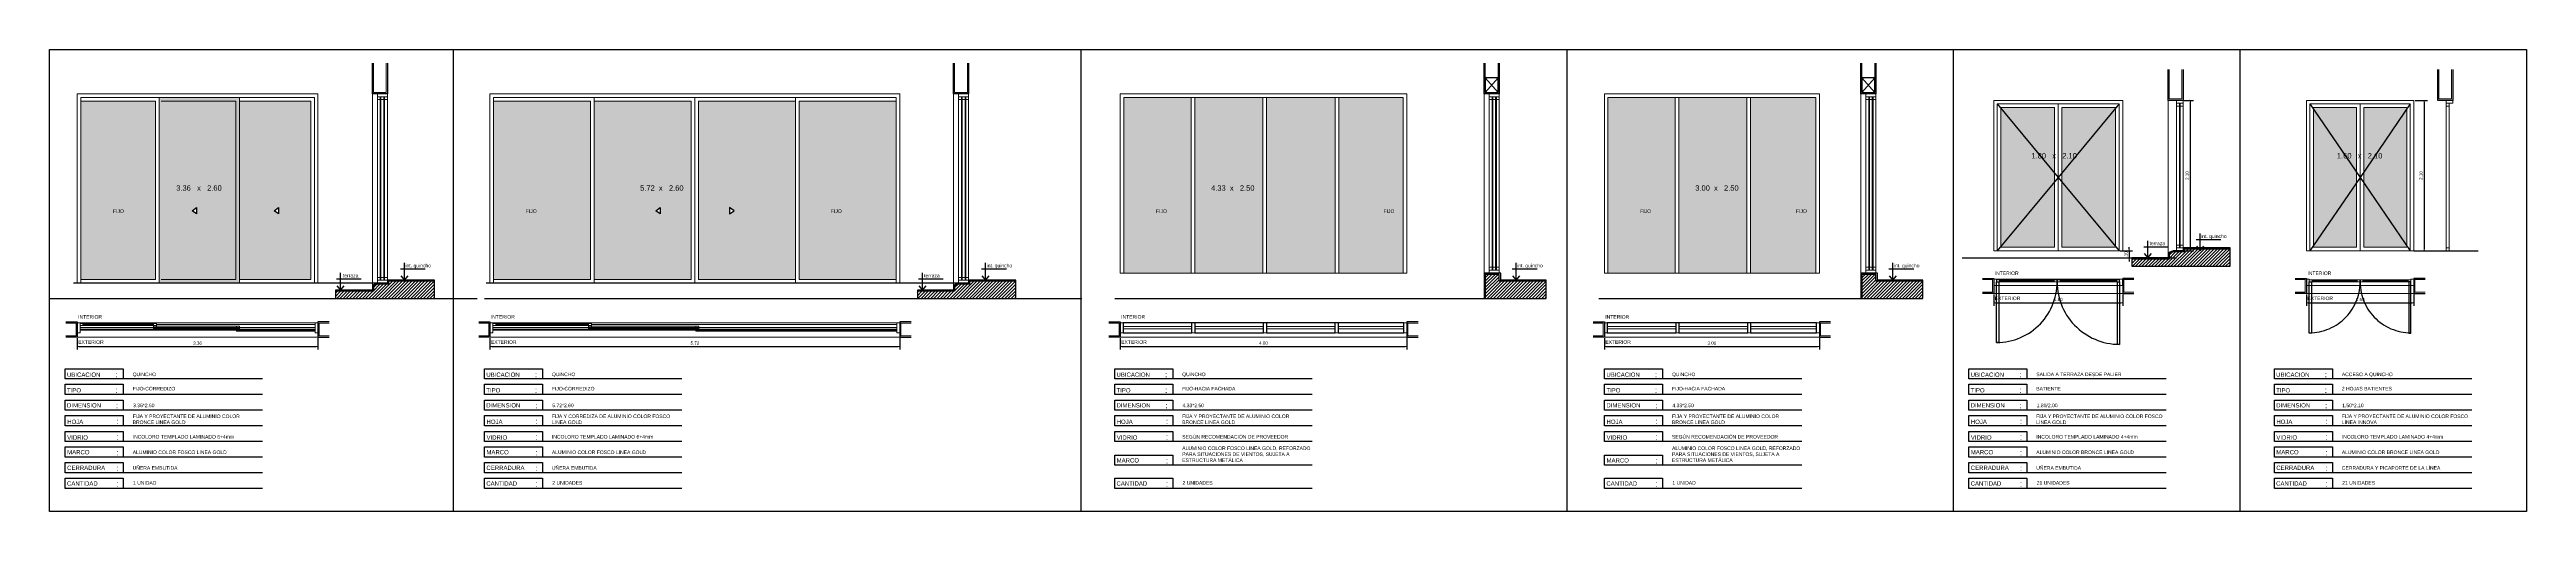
# Model space of a CAD drawing. Extents: x 465 to 637, y -105 to -61.
# Drawn here: x 464.6 to 499.17, y -89.05 to -82.6 of the extents above; entities that cross this region are included whole.
import ezdxf
from ezdxf.enums import TextEntityAlignment as Align

# ---------------------------------------------------------------- set-up
doc = ezdxf.new("R2010")
doc.units = 0
doc.linetypes.add('HIDDEN', pattern=[9.525, 6.35, -3.175])
for name, color, linetype in [('0.1', 1, 'Continuous'), ('A-Proyección', 1, 'HIDDEN'), ('A-Revoque', 1, 'Continuous'), ('A-Texto', 3, 'Continuous'), ('Expresión Vidrio', 252, 'Continuous'), ('Texto Detalles Aberturas', 3, 'Continuous')]:
    doc.layers.add(name, color=color, linetype=linetype)
for name, color, linetype, lineweight in [('A-Aberturas', 2, 'Continuous', 18), ('A-Cotas', 1, 'Continuous', 5), ('A-Muros', 4, 'Continuous', 18)]:
    doc.layers.add(name, color=color, linetype=linetype, lineweight=lineweight)
doc.styles.add('ARIAL', font='arial.ttf')
doc.styles.add('ROMANS', font='arial.ttf')
doc.dimstyles.new('ST-COTA-25', dxfattribs={"dimscale": 0.25, "dimtxt": 0.18, "dimasz": 0.1, "dimexe": 0.18, "dimexo": 0.0625, "dimgap": 0.09, "dimtad": 1, "dimzin": 4, "dimdsep": 46, "dimtxsty": 'ARIAL', "dimblk1": 'COTA_N', "dimblk2": 'COTA_N', "dimsah": 1, "dimcen": 0.09, "dimclrd": 8, "dimclre": 8, "dimclrt": 140, "dimadec": 0, "dimazin": 0, "dimtfac": 1, "dimtix": 1, "dimtmove": 0, "dimatfit": 3, "dimldrblk": 'COTA_N', "dimfxl": 0.18, "dimtolj": 1, "dimtzin": 0, "dimarcsym": 0})

# ---------------------------------------------------------------- blocks, each defined once
blk = doc.blocks.new('A$C00c6edfa')
for points in [[(-0.056, 0), (0.29, 0)], [(0, -0.158), (0, 0.083)], [(-0.051, -0.095), (0, -0.158), (0.051, -0.095)]]:
    blk.add_lwpolyline(points)
blk = doc.blocks.new('COTA_N')
for p, q in [((-1, 0), (0, 0)), ((0, 0.5), (0, -0.5))]:
    blk.add_line(p, q)
at = {"color": 3, "const_width": 0.065}
blk.add_lwpolyline([(0.1, 0.1), (0.3, 0.3), (0, 0), (-0.1, -0.1), (-0.3, -0.3)], dxfattribs=at)
blk = doc.blocks.new('*D120')
at = {"layer": 'A-Cotas', "color": 8, "lineweight": -2, "transparency": 16777216}
for p, q in [((464.988, -86.631), (464.988, -86.791)), ((465.013, -86.746), (468.323, -86.746)), ((468.348, -86.631), (468.348, -86.791))]:
    blk.add_line(p, q, dxfattribs=at)
at = {"layer": 'Defpoints', "color": 0, "transparency": 16777216}
for p in [(464.988, -86.615), (468.348, -86.615), (468.348, -86.746)]:
    blk.add_point(p, dxfattribs=at)
at = {"layer": 'A-Cotas', "color": 8, "lineweight": -2, "transparency": 16777216, "xscale": 0.025, "yscale": 0.025, "zscale": 0.025, "rotation": 180}
blk.add_blockref('COTA_N', (464.988, -86.746), dxfattribs=at)
at = {"layer": 'A-Cotas', "color": 8, "lineweight": -2, "transparency": 16777216, "xscale": 0.025, "yscale": 0.025, "zscale": 0.025}
blk.add_blockref('COTA_N', (468.348, -86.746), dxfattribs=at)
at = {"layer": 'A-Cotas', "transparency": 16777216, "insert": (466.668, -86.7), "char_height": 0.045, "attachment_point": 5, "style": 'ARIAL'}
blk.add_mtext('\\A1;3.36', dxfattribs=at)
blk = doc.blocks.new('*D121')
at = {"layer": 'A-Cotas', "color": 8, "lineweight": -2, "transparency": 16777216}
for p, q in [((470.748, -86.631), (470.748, -86.791)), ((470.773, -86.746), (476.443, -86.746)), ((476.468, -86.631), (476.468, -86.791))]:
    blk.add_line(p, q, dxfattribs=at)
at = {"layer": 'Defpoints', "color": 0, "transparency": 16777216}
for p in [(470.748, -86.615), (476.468, -86.615), (476.468, -86.746)]:
    blk.add_point(p, dxfattribs=at)
at = {"layer": 'A-Cotas', "color": 8, "lineweight": -2, "transparency": 16777216, "xscale": 0.025, "yscale": 0.025, "zscale": 0.025, "rotation": 180}
blk.add_blockref('COTA_N', (470.748, -86.746), dxfattribs=at)
at = {"layer": 'A-Cotas', "color": 8, "lineweight": -2, "transparency": 16777216, "xscale": 0.025, "yscale": 0.025, "zscale": 0.025}
blk.add_blockref('COTA_N', (476.468, -86.746), dxfattribs=at)
at = {"layer": 'A-Cotas', "transparency": 16777216, "insert": (473.608, -86.7), "char_height": 0.045, "attachment_point": 5, "style": 'ARIAL'}
blk.add_mtext('\\A1;5.72', dxfattribs=at)
blk = doc.blocks.new('*D122')
at = {"layer": 'A-Cotas', "color": 8, "lineweight": -2, "transparency": 16777216}
for p, q in [((479.542, -86.631), (479.542, -86.791)), ((479.567, -86.746), (483.517, -86.746)), ((483.542, -86.631), (483.542, -86.791))]:
    blk.add_line(p, q, dxfattribs=at)
at = {"layer": 'Defpoints', "color": 0, "transparency": 16777216}
for p in [(479.542, -86.615), (483.542, -86.615), (483.542, -86.746)]:
    blk.add_point(p, dxfattribs=at)
at = {"layer": 'A-Cotas', "color": 8, "lineweight": -2, "transparency": 16777216, "xscale": 0.025, "yscale": 0.025, "zscale": 0.025, "rotation": 180}
blk.add_blockref('COTA_N', (479.542, -86.746), dxfattribs=at)
at = {"layer": 'A-Cotas', "color": 8, "lineweight": -2, "transparency": 16777216, "xscale": 0.025, "yscale": 0.025, "zscale": 0.025}
blk.add_blockref('COTA_N', (483.542, -86.746), dxfattribs=at)
at = {"layer": 'A-Cotas', "transparency": 16777216, "insert": (481.542, -86.7), "char_height": 0.045, "attachment_point": 5, "style": 'ARIAL'}
blk.add_mtext('\\A1;4.00', dxfattribs=at)
blk = doc.blocks.new('*D123')
at = {"layer": 'A-Cotas', "color": 8, "lineweight": -2, "transparency": 16777216}
for p, q in [((486.299, -86.631), (486.299, -86.791)), ((486.324, -86.746), (489.274, -86.746)), ((489.299, -86.631), (489.299, -86.791))]:
    blk.add_line(p, q, dxfattribs=at)
at = {"layer": 'Defpoints', "color": 0, "transparency": 16777216}
for p in [(486.299, -86.615), (489.299, -86.615), (489.299, -86.746)]:
    blk.add_point(p, dxfattribs=at)
at = {"layer": 'A-Cotas', "color": 8, "lineweight": -2, "transparency": 16777216, "xscale": 0.025, "yscale": 0.025, "zscale": 0.025, "rotation": 180}
blk.add_blockref('COTA_N', (486.299, -86.746), dxfattribs=at)
at = {"layer": 'A-Cotas', "color": 8, "lineweight": -2, "transparency": 16777216, "xscale": 0.025, "yscale": 0.025, "zscale": 0.025}
blk.add_blockref('COTA_N', (489.299, -86.746), dxfattribs=at)
at = {"layer": 'A-Cotas', "transparency": 16777216, "insert": (487.799, -86.7), "char_height": 0.045, "attachment_point": 5, "style": 'ARIAL'}
blk.add_mtext('\\A1;3.00', dxfattribs=at)
blk = doc.blocks.new('*D126')
at = {"layer": 'A-Cotas', "color": 8, "lineweight": -2, "transparency": 16777216}
for p, q in [((493.622, -85.387), (493.622, -85.362)), ((493.498, -85.412), (493.667, -85.412)), ((493.498, -85.512), (493.667, -85.512)), ((493.622, -85.412), (493.622, -85.512)), ((493.622, -85.537), (493.622, -85.562))]:
    blk.add_line(p, q, dxfattribs=at)
at = {"layer": 'Defpoints', "color": 0, "transparency": 16777216}
for p in [(493.482, -85.412), (493.482, -85.512), (493.622, -85.512)]:
    blk.add_point(p, dxfattribs=at)
at = {"layer": 'A-Cotas', "color": 8, "lineweight": -2, "transparency": 16777216, "xscale": 0.025, "yscale": 0.025, "zscale": 0.025}
for p, rotation in [((493.622, -85.412), 270), ((493.622, -85.512), 90)]:
    blk.add_blockref('COTA_N', p, dxfattribs=dict(at, rotation=rotation))
at = {"layer": 'A-Cotas', "transparency": 16777216, "insert": (493.577, -85.462), "char_height": 0.045, "attachment_point": 5, "rotation": 90, "style": 'ARIAL'}
blk.add_mtext('\\A1;.10', dxfattribs=at)
blk = doc.blocks.new('*D124')
at = {"layer": 'A-Cotas', "color": 8, "lineweight": -2, "transparency": 16777216}
for p, q in [((494.389, -83.312), (494.521, -83.312)), ((494.476, -85.387), (494.476, -83.337)), ((494.389, -85.412), (494.521, -85.412))]:
    blk.add_line(p, q, dxfattribs=at)
at = {"layer": 'Defpoints', "color": 0, "transparency": 16777216}
for p in [(494.374, -83.312), (494.476, -83.312), (494.374, -85.412)]:
    blk.add_point(p, dxfattribs=at)
at = {"layer": 'A-Cotas', "color": 8, "lineweight": -2, "transparency": 16777216, "xscale": 0.025, "yscale": 0.025, "zscale": 0.025}
for p, rotation in [((494.476, -83.312), 90), ((494.476, -85.412), 270)]:
    blk.add_blockref('COTA_N', p, dxfattribs=dict(at, rotation=rotation))
at = {"layer": 'A-Cotas', "transparency": 16777216, "insert": (494.431, -84.362), "char_height": 0.045, "attachment_point": 5, "rotation": 90, "style": 'ARIAL'}
blk.add_mtext('\\A1;2.10', dxfattribs=at)
blk = doc.blocks.new('*D125')
at = {"layer": 'A-Cotas', "color": 8, "lineweight": -2, "transparency": 16777216}
for p, q in [((491.732, -86.022), (491.732, -86.181)), ((493.532, -86.022), (493.532, -86.181)), ((491.757, -86.136), (493.507, -86.136))]:
    blk.add_line(p, q, dxfattribs=at)
at = {"layer": 'Defpoints', "color": 0, "transparency": 16777216}
for p in [(491.732, -86.006), (493.532, -86.006), (493.532, -86.136)]:
    blk.add_point(p, dxfattribs=at)
at = {"layer": 'A-Cotas', "color": 8, "lineweight": -2, "transparency": 16777216, "xscale": 0.025, "yscale": 0.025, "zscale": 0.025, "rotation": 180}
blk.add_blockref('COTA_N', (491.732, -86.136), dxfattribs=at)
at = {"layer": 'A-Cotas', "color": 8, "lineweight": -2, "transparency": 16777216, "xscale": 0.025, "yscale": 0.025, "zscale": 0.025}
blk.add_blockref('COTA_N', (493.532, -86.136), dxfattribs=at)
at = {"layer": 'A-Cotas', "transparency": 16777216, "insert": (492.632, -86.091), "char_height": 0.045, "attachment_point": 5, "style": 'ARIAL'}
blk.add_mtext('\\A1;1.80', dxfattribs=at)
blk = doc.blocks.new('*D127')
at = {"layer": 'A-Cotas', "color": 8, "lineweight": -2, "transparency": 16777216}
for p, q in [((497.611, -83.312), (497.784, -83.312)), ((497.739, -83.337), (497.739, -85.387)), ((497.611, -85.412), (497.784, -85.412))]:
    blk.add_line(p, q, dxfattribs=at)
at = {"layer": 'Defpoints', "color": 0, "transparency": 16777216}
for p in [(497.595, -83.312), (497.595, -85.412), (497.739, -85.412)]:
    blk.add_point(p, dxfattribs=at)
at = {"layer": 'A-Cotas', "color": 8, "lineweight": -2, "transparency": 16777216, "xscale": 0.025, "yscale": 0.025, "zscale": 0.025}
for p, rotation in [((497.739, -83.312), 90), ((497.739, -85.412), 270)]:
    blk.add_blockref('COTA_N', p, dxfattribs=dict(at, rotation=rotation))
at = {"layer": 'A-Cotas', "transparency": 16777216, "insert": (497.694, -84.362), "char_height": 0.045, "attachment_point": 5, "rotation": 90, "style": 'ARIAL'}
blk.add_mtext('\\A1;2.10', dxfattribs=at)
blk = doc.blocks.new('*D128')
at = {"layer": 'A-Cotas', "color": 8, "lineweight": -2, "transparency": 16777216}
for p, q in [((496.095, -86.022), (496.095, -86.181)), ((497.595, -86.022), (497.595, -86.181)), ((496.12, -86.136), (497.57, -86.136))]:
    blk.add_line(p, q, dxfattribs=at)
at = {"layer": 'Defpoints', "color": 0, "transparency": 16777216}
for p in [(496.095, -86.006), (497.595, -86.006), (497.595, -86.136)]:
    blk.add_point(p, dxfattribs=at)
at = {"layer": 'A-Cotas', "color": 8, "lineweight": -2, "transparency": 16777216, "xscale": 0.025, "yscale": 0.025, "zscale": 0.025, "rotation": 180}
blk.add_blockref('COTA_N', (496.095, -86.136), dxfattribs=at)
at = {"layer": 'A-Cotas', "color": 8, "lineweight": -2, "transparency": 16777216, "xscale": 0.025, "yscale": 0.025, "zscale": 0.025}
blk.add_blockref('COTA_N', (497.595, -86.136), dxfattribs=at)
at = {"layer": 'A-Cotas', "transparency": 16777216, "insert": (496.845, -86.091), "char_height": 0.045, "attachment_point": 5, "style": 'ARIAL'}
blk.add_mtext('\\A1;1.50', dxfattribs=at)

msp = doc.modelspace()

# ---------------------------------------------------------------- hatches: boundary and pattern name
h = msp.add_hatch()
h.set_pattern_fill('ANSI31', color=1, scale=0.01)
h.set_pattern_definition([(45, (27.063733, 4.816696), (-0.0224506403, 0.0224506403), [])])
h.paths.add_polyline_path([(495.031, -85.387), (494.389, -85.387), (494.389, -85.427), (494.237, -85.427), (494.179, -85.451), (494.179, -85.527), (493.658, -85.527), (493.658, -85.626), (495.031, -85.626)])
h = msp.add_hatch()
h.set_pattern_fill('ANSI31', color=1, scale=0.01)
h.set_pattern_definition([(45, (2.00731, 4.36656), (-0.0224506403, 0.0224506403), [])])
h.paths.add_polyline_path([(469.975, -85.837), (469.332, -85.837), (469.332, -85.877), (469.18, -85.877), (469.122, -85.901), (469.122, -85.977), (468.592, -85.977), (468.592, -86.077), (469.975, -86.077)])
h = msp.add_hatch()
h.set_pattern_fill('ANSI31', color=1, scale=0.01)
h.set_pattern_definition([(45, (10.117404, 4.36656), (-0.0224506403, 0.0224506403), [])])
h.paths.add_polyline_path([(478.085, -85.837), (477.442, -85.837), (477.442, -85.877), (477.29, -85.877), (477.232, -85.901), (477.232, -85.977), (476.712, -85.977), (476.712, -86.077), (478.085, -86.077)])
h = msp.add_hatch()
h.set_pattern_fill('ANSI31', color=1, scale=0.01)
h.set_pattern_definition([(45, (17.521974, 4.36656), (-0.0224506403, 0.0224506403), [])])
h.paths.add_polyline_path([(485.489, -85.837), (484.832, -85.837), (484.832, -85.742), (484.696, -85.742), (484.637, -85.742), (484.637, -85.977), (484.637, -86.077), (485.489, -86.077)])
h = msp.add_hatch()
h.set_pattern_fill('ANSI31', color=1, scale=0.01)
h.set_pattern_definition([(45, (22.777678, 4.36656), (-0.0224506403, 0.0224506403), [])])
h.paths.add_polyline_path([(490.745, -85.837), (490.088, -85.837), (490.088, -85.742), (489.952, -85.742), (489.893, -85.742), (489.893, -85.977), (489.893, -86.077), (490.745, -86.077)])
at = {"layer": 'Expresión Vidrio', "transparency": 33554567}
h = msp.add_hatch(color=252, dxfattribs=at)
h.dxf.hatch_style = 1
h.paths.add_polyline_path([(487.289, -83.272), (486.349, -83.272), (486.349, -85.722), (487.289, -85.722)])
h.paths.add_polyline_path([(488.289, -83.272), (487.339, -83.272), (487.339, -85.722), (488.289, -85.722)])
h.paths.add_polyline_path([(489.249, -83.272), (488.339, -83.272), (488.339, -85.722), (489.249, -85.722)])
h.paths.add_polyline_path([(483.492, -83.272), (482.592, -83.272), (482.592, -85.722), (483.492, -85.722)])
h.paths.add_polyline_path([(482.542, -83.272), (481.582, -83.272), (481.582, -85.722), (482.542, -85.722)])
h.paths.add_polyline_path([(481.532, -83.272), (480.582, -83.272), (480.582, -85.722), (481.532, -85.722)])
h.paths.add_polyline_path([(480.532, -83.272), (479.592, -83.272), (479.592, -85.722), (480.532, -85.722)])
h.paths.add_polyline_path([(476.418, -83.322), (475.063, -83.322), (475.063, -85.812), (476.418, -85.812)])
h.paths.add_polyline_path([(475.013, -83.322), (473.658, -83.322), (473.658, -85.812), (475.013, -85.812)])
h.paths.add_polyline_path([(474.093, -84.809), (474.154, -84.852), (474.093, -84.895)], flags=16)
h.paths.add_polyline_path([(473.558, -83.322), (472.203, -83.322), (472.203, -85.812), (473.558, -85.812)])
h.paths.add_polyline_path([(473.122, -84.809), (473.122, -84.895), (473.062, -84.852)], flags=16)
h.paths.add_polyline_path([(472.153, -83.322), (470.798, -83.322), (470.798, -85.812), (472.153, -85.812)])
h.paths.add_polyline_path([(466.083, -83.322), (465.038, -83.322), (465.038, -85.812), (466.083, -85.812)])
h.paths.add_polyline_path([(467.253, -83.272), (466.133, -83.272), (466.133, -85.862), (467.253, -85.862)])
h.paths.add_polyline_path([(466.655, -84.809), (466.655, -84.895), (466.594, -84.852)], flags=16)
h.paths.add_polyline_path([(468.248, -83.322), (467.253, -83.322), (467.253, -85.812), (468.248, -85.812)])
h.paths.add_polyline_path([(467.799, -84.809), (467.799, -84.895), (467.739, -84.852)], flags=16)
h.paths.add_polyline_path([(486.787, -84.897), (486.964, -84.897), (486.964, -84.819), (486.787, -84.819)], flags=24)
h.paths.add_polyline_path([(487.548, -84.593), (488.192, -84.593), (488.192, -84.478), (487.548, -84.478)], flags=24)
h.paths.add_polyline_path([(488.961, -84.897), (489.138, -84.897), (489.138, -84.819), (488.961, -84.819)], flags=24)
h.paths.add_polyline_path([(483.204, -84.897), (483.382, -84.897), (483.382, -84.819), (483.204, -84.819)], flags=24)
h.paths.add_polyline_path([(480.792, -84.593), (481.436, -84.593), (481.436, -84.478), (480.792, -84.478)], flags=24)
h.paths.add_polyline_path([(480.03, -84.897), (480.208, -84.897), (480.208, -84.819), (480.03, -84.819)], flags=24)
h.paths.add_polyline_path([(475.493, -84.897), (475.67, -84.897), (475.67, -84.819), (475.493, -84.819)], flags=24)
h.paths.add_polyline_path([(472.824, -84.593), (473.468, -84.593), (473.468, -84.478), (472.824, -84.478)], flags=24)
h.paths.add_polyline_path([(471.236, -84.897), (471.413, -84.897), (471.413, -84.819), (471.236, -84.819)], flags=24)
h.paths.add_polyline_path([(465.476, -84.897), (465.653, -84.897), (465.653, -84.819), (465.476, -84.819)], flags=24)
h.paths.add_polyline_path([(466.351, -84.593), (467.024, -84.593), (467.024, -84.478), (466.351, -84.478)], flags=24)
h = msp.add_hatch(color=252, dxfattribs=at)
h.dxf.hatch_style = 1
h.paths.add_polyline_path([(491.832, -85.362), (491.832, -83.412), (492.582, -83.412), (492.582, -85.362)])
h.paths.add_polyline_path([(493.432, -83.412), (492.682, -83.412), (492.682, -85.362), (493.432, -85.362)])
h = msp.add_hatch(color=252, dxfattribs=at)
h.dxf.hatch_style = 1
h.paths.add_polyline_path([(496.195, -85.362), (496.195, -83.412), (496.795, -83.412), (496.795, -85.362)])
h.paths.add_polyline_path([(497.495, -85.362), (497.495, -83.412), (496.895, -83.412), (496.895, -85.362)])

# ---------------------------------------------------------------- linework, layer by layer
at = {"color": 5}
for points in [[(484.637, -83.202), (484.817, -83.202), (484.817, -82.997), (484.637, -82.997)], [(489.893, -83.202), (490.073, -83.202), (490.073, -82.997), (489.893, -82.997)]]:
    msp.add_lwpolyline(points, close=True, dxfattribs=at)
for points in [[(484.637, -82.997), (484.817, -83.202)], [(484.817, -82.997), (484.637, -83.202)], [(489.893, -82.997), (490.073, -83.202)], [(490.073, -82.997), (489.893, -83.202)]]:
    msp.add_lwpolyline(points, dxfattribs=at)
at = {"color": 4}
for points in [[(495.031, -85.387), (494.389, -85.387), (494.389, -85.427), (494.237, -85.427), (494.179, -85.451), (494.179, -85.527), (493.658, -85.527), (493.658, -85.626), (495.031, -85.626)], [(469.975, -85.837), (469.332, -85.837), (469.332, -85.877), (469.18, -85.877), (469.122, -85.901), (469.122, -85.977), (468.592, -85.977), (468.592, -86.077), (469.975, -86.077)], [(478.085, -85.837), (477.442, -85.837), (477.442, -85.877), (477.29, -85.877), (477.232, -85.901), (477.232, -85.977), (476.712, -85.977), (476.712, -86.077), (478.085, -86.077)], [(485.489, -85.837), (484.832, -85.837), (484.832, -85.742), (484.696, -85.742), (484.637, -85.742), (484.637, -85.977), (484.637, -85.977), (484.637, -86.077), (485.489, -86.077)], [(490.745, -85.837), (490.088, -85.837), (490.088, -85.742), (489.952, -85.742), (489.893, -85.742), (489.893, -85.977), (489.893, -85.977), (489.893, -86.077), (490.745, -86.077)]]:
    msp.add_lwpolyline(points, close=True, dxfattribs=at)
msp.add_lwpolyline([(497.595, -85.412), (498.493, -85.412)])
at = {"layer": '0.1', "color": 251}
for p, q in [((483.502, -86.415), (479.582, -86.415)), ((489.219, -86.415), (486.339, -86.415))]:
    msp.add_line(p, q, dxfattribs=at)
at = {"layer": '0.1'}
for points in [[(479.582, -86.555), (480.542, -86.555), (480.542, -86.415), (479.582, -86.415)], [(480.582, -86.555), (481.542, -86.555), (481.542, -86.415), (480.582, -86.415)], [(481.582, -86.555), (482.542, -86.555), (482.542, -86.415), (481.582, -86.415)], [(482.582, -86.555), (483.502, -86.555), (483.502, -86.415), (482.582, -86.415)], [(486.339, -86.555), (487.299, -86.555), (487.299, -86.415), (486.339, -86.415)], [(487.339, -86.555), (488.299, -86.555), (488.299, -86.415), (487.339, -86.415)], [(488.339, -86.555), (489.259, -86.555), (489.259, -86.415), (488.339, -86.415)]]:
    msp.add_lwpolyline(points, close=True, dxfattribs=at)
at = {"layer": 'A-Aberturas', "color": 252}
for p, q in [((469.107, -85.891), (469.107, -83.222)), ((477.217, -85.891), (477.217, -83.222)), ((484.622, -85.751), (484.622, -83.222)), ((489.878, -85.751), (489.878, -83.222)), ((494.164, -85.441), (494.164, -83.312))]:
    msp.add_line(p, q, dxfattribs=at)
at = {"layer": 'A-Aberturas'}
for p, q in [((469.177, -85.782), (469.177, -83.262)), ((469.217, -85.782), (469.217, -83.262)), ((477.287, -85.782), (477.287, -83.262)), ((477.327, -85.782), (477.327, -83.262)), ((484.692, -85.642), (484.692, -83.262)), ((484.732, -85.642), (484.732, -83.262)), ((489.948, -85.642), (489.948, -83.262)), ((489.988, -85.642), (489.988, -83.262)), ((491.782, -83.362), (491.782, -83.362)), ((494.284, -85.332), (494.284, -83.352)), ((494.324, -85.332), (494.324, -83.352)), ((496.145, -83.362), (496.145, -83.362)), ((498.047, -85.372), (498.047, -83.352)), ((498.087, -85.372), (498.087, -83.352)), ((491.812, -85.831), (492.577, -85.831)), ((492.657, -85.831), (493.448, -85.831)), ((496.175, -85.831), (496.805, -85.831)), ((497.514, -85.831), (496.885, -85.831)), ((465.068, -86.44), (466.053, -86.44)), ((466.093, -86.48), (467.213, -86.48)), ((467.253, -86.52), (468.268, -86.52)), ((470.828, -86.44), (472.124, -86.44)), ((472.164, -86.48), (473.623, -86.48)), ((473.663, -86.52), (476.388, -86.52))]:
    msp.add_line(p, q, dxfattribs=at)
at = {"layer": 'A-Aberturas', "color": 1}
for p, q in [((469.227, -85.782), (469.227, -83.262)), ((469.267, -85.782), (469.267, -83.262)), ((469.277, -85.782), (469.277, -83.262)), ((469.317, -85.782), (469.317, -83.262)), ((477.337, -85.782), (477.337, -83.262)), ((477.377, -85.782), (477.377, -83.262)), ((477.387, -85.782), (477.387, -83.262)), ((477.427, -85.782), (477.427, -83.262)), ((484.742, -85.642), (484.742, -83.262)), ((484.782, -85.642), (484.782, -83.262)), ((484.792, -85.642), (484.792, -83.262)), ((484.832, -85.642), (484.832, -83.262)), ((489.998, -85.642), (489.998, -83.262)), ((490.038, -85.642), (490.038, -83.262)), ((490.048, -85.642), (490.048, -83.262)), ((490.088, -85.642), (490.088, -83.262)), ((494.334, -85.332), (494.334, -83.352)), ((494.374, -85.332), (494.374, -83.352)), ((491.732, -86.006), (493.532, -86.006)), ((492.577, -85.816), (491.812, -85.816)), ((491.812, -85.846), (492.577, -85.846)), ((492.657, -85.816), (493.448, -85.816)), ((493.448, -85.846), (492.657, -85.846)), ((496.095, -86.006), (497.595, -86.006)), ((496.805, -85.816), (496.175, -85.816)), ((496.175, -85.846), (496.805, -85.846)), ((496.885, -85.816), (497.514, -85.816)), ((497.514, -85.846), (496.885, -85.846)), ((464.988, -86.615), (468.348, -86.615)), ((466.053, -86.425), (465.068, -86.425)), ((465.068, -86.455), (466.053, -86.455)), ((466.093, -86.465), (467.213, -86.465)), ((467.213, -86.495), (466.093, -86.495)), ((467.253, -86.505), (468.268, -86.505)), ((468.268, -86.535), (467.253, -86.535)), ((470.748, -86.615), (476.468, -86.615)), ((472.124, -86.425), (470.828, -86.425)), ((470.828, -86.455), (472.124, -86.455)), ((472.164, -86.465), (473.623, -86.465)), ((473.623, -86.495), (472.164, -86.495)), ((473.663, -86.505), (476.388, -86.505)), ((476.388, -86.535), (473.663, -86.535)), ((479.542, -86.615), (483.542, -86.615)), ((486.299, -86.615), (489.299, -86.615))]:
    msp.add_line(p, q, dxfattribs=at)
at = {"layer": 'A-Aberturas', "color": 251}
for p, q in [((493.488, -85.806), (491.772, -85.806)), ((468.308, -86.415), (465.028, -86.415)), ((476.428, -86.415), (470.788, -86.415))]:
    msp.add_line(p, q, dxfattribs=at)
at = {"layer": 'A-Aberturas'}
for points in [[(464.988, -85.862), (464.988, -83.222), (468.348, -83.222), (468.348, -85.862), (464.988, -85.862)], [(470.748, -85.862), (470.748, -83.222), (476.468, -83.222), (476.468, -85.862), (470.748, -85.862)], [(479.542, -85.722), (479.542, -83.222), (483.542, -83.222), (483.542, -85.722), (479.542, -85.722)], [(486.299, -85.722), (486.299, -83.222), (489.299, -83.222), (489.299, -85.722), (486.299, -85.722)], [(491.732, -85.412), (491.732, -83.312), (493.532, -83.312), (493.532, -85.412), (491.732, -85.412)], [(496.095, -85.412), (496.095, -83.312), (497.595, -83.312), (497.595, -85.412), (496.095, -85.412)], [(479.582, -86.47), (480.542, -86.47), (480.542, -86.5), (479.582, -86.5), (479.582, -86.47)], [(480.582, -86.47), (481.542, -86.47), (481.542, -86.5), (480.582, -86.5), (480.582, -86.47)], [(481.582, -86.47), (482.542, -86.47), (482.542, -86.5), (481.582, -86.5), (481.582, -86.47)], [(482.582, -86.47), (483.502, -86.47), (483.502, -86.5), (482.582, -86.5), (482.582, -86.47)], [(486.339, -86.47), (487.299, -86.47), (487.299, -86.5), (486.339, -86.5), (486.339, -86.47)], [(487.339, -86.47), (488.299, -86.47), (488.299, -86.5), (487.339, -86.5), (487.339, -86.47)], [(488.339, -86.47), (489.259, -86.47), (489.259, -86.5), (488.339, -86.5), (488.339, -86.47)]]:
    msp.add_lwpolyline(points, dxfattribs=at)
for points in [[(465.038, -85.862), (465.038, -83.272), (468.298, -83.272), (468.298, -85.862)], [(465.038, -83.272), (466.133, -83.272), (466.133, -85.862), (465.038, -85.862)], [(466.133, -83.272), (467.253, -83.272), (467.253, -85.862), (466.133, -85.862)], [(470.798, -85.862), (470.798, -83.272), (476.418, -83.272), (476.418, -85.862)], [(470.798, -83.272), (472.203, -83.272), (472.203, -85.862), (470.798, -85.862)], [(472.203, -83.272), (473.608, -83.272), (473.608, -85.862), (472.203, -85.862)], [(475.013, -83.272), (473.608, -83.272), (473.608, -85.862), (475.013, -85.862)], [(476.418, -83.272), (475.013, -83.272), (475.013, -85.862), (476.418, -85.862)], [(479.592, -85.722), (479.592, -83.272), (483.492, -83.272), (483.492, -85.722)], [(480.532, -83.272), (480.582, -83.272), (480.582, -85.722), (480.532, -85.722)], [(481.532, -83.272), (481.582, -83.272), (481.582, -85.722), (481.532, -85.722)], [(482.542, -83.272), (482.592, -83.272), (482.592, -85.722), (482.542, -85.722)], [(486.349, -85.722), (486.349, -83.272), (489.249, -83.272), (489.249, -85.722)], [(487.289, -83.272), (487.339, -83.272), (487.339, -85.722), (487.289, -85.722)], [(488.289, -83.272), (488.339, -83.272), (488.339, -85.722), (488.289, -85.722)], [(491.782, -85.412), (491.782, -83.362), (493.482, -83.362), (493.482, -85.412)], [(491.782, -83.362), (492.632, -83.362), (492.632, -85.412), (491.782, -85.412)], [(496.145, -85.412), (496.145, -83.362), (497.545, -83.362), (497.545, -85.412)], [(496.145, -83.362), (496.845, -83.362), (496.845, -85.412), (496.145, -85.412)], [(491.812, -85.846), (491.772, -85.846), (491.772, -85.816), (491.812, -85.816)], [(492.617, -85.846), (492.577, -85.846), (492.577, -85.816), (492.617, -85.816)], [(492.657, -85.816), (492.617, -85.816), (492.617, -85.846), (492.657, -85.846)], [(493.488, -85.816), (493.448, -85.816), (493.448, -85.846), (493.488, -85.846)], [(496.175, -85.846), (496.135, -85.846), (496.135, -85.816), (496.175, -85.816)], [(496.845, -85.846), (496.805, -85.846), (496.805, -85.816), (496.845, -85.816)], [(496.845, -85.846), (496.885, -85.846), (496.885, -85.816), (496.845, -85.816)], [(497.514, -85.846), (497.554, -85.846), (497.554, -85.816), (497.514, -85.816)], [(465.068, -86.455), (465.028, -86.455), (465.028, -86.425), (465.068, -86.425)], [(466.093, -86.455), (466.053, -86.455), (466.053, -86.425), (466.093, -86.425)], [(466.093, -86.465), (466.053, -86.465), (466.053, -86.495), (466.093, -86.495)], [(467.253, -86.465), (467.213, -86.465), (467.213, -86.495), (467.253, -86.495)], [(467.253, -86.505), (467.213, -86.505), (467.213, -86.535), (467.253, -86.535)], [(468.308, -86.505), (468.268, -86.505), (468.268, -86.535), (468.308, -86.535)], [(470.828, -86.455), (470.788, -86.455), (470.788, -86.425), (470.828, -86.425)], [(472.164, -86.455), (472.124, -86.455), (472.124, -86.425), (472.164, -86.425)], [(472.164, -86.465), (472.124, -86.465), (472.124, -86.495), (472.164, -86.495)], [(473.663, -86.465), (473.623, -86.465), (473.623, -86.495), (473.663, -86.495)], [(473.663, -86.505), (473.623, -86.505), (473.623, -86.535), (473.663, -86.535)], [(476.428, -86.505), (476.388, -86.505), (476.388, -86.535), (476.428, -86.535)]]:
    msp.add_lwpolyline(points, close=True, dxfattribs=at)
at = {"layer": 'A-Aberturas', "color": 3}
for points in [[(469.317, -83.222), (469.317, -83.262), (469.177, -83.262), (469.177, -83.222)], [(469.177, -83.302), (469.177, -83.262), (469.217, -83.262), (469.217, -83.302)], [(477.427, -83.222), (477.427, -83.262), (477.287, -83.262), (477.287, -83.222)], [(477.287, -83.302), (477.287, -83.262), (477.327, -83.262), (477.327, -83.302)], [(484.832, -83.222), (484.832, -83.262), (484.692, -83.262), (484.692, -83.222)], [(484.692, -83.302), (484.692, -83.262), (484.732, -83.262), (484.732, -83.302)], [(490.088, -83.222), (490.088, -83.262), (489.948, -83.262), (489.948, -83.222)], [(489.948, -83.302), (489.948, -83.262), (489.988, -83.262), (489.988, -83.302)], [(494.374, -83.312), (494.374, -83.352), (494.284, -83.352), (494.284, -83.312)], [(494.284, -83.392), (494.284, -83.352), (494.324, -83.352), (494.324, -83.392)], [(498.137, -83.312), (498.137, -83.352), (498.047, -83.352), (498.047, -83.312)], [(498.047, -83.392), (498.047, -83.352), (498.087, -83.352), (498.087, -83.392)], [(494.284, -85.372), (494.284, -85.332), (494.324, -85.332), (494.324, -85.372)], [(494.284, -85.372), (494.284, -85.412), (494.374, -85.412), (494.374, -85.372)], [(498.047, -85.412), (498.047, -85.372), (498.087, -85.372), (498.087, -85.412)], [(484.692, -85.682), (484.692, -85.642), (484.732, -85.642), (484.732, -85.682)], [(484.692, -85.682), (484.692, -85.722), (484.832, -85.722), (484.832, -85.682)], [(489.948, -85.682), (489.948, -85.642), (489.988, -85.642), (489.988, -85.682)], [(489.948, -85.682), (489.948, -85.722), (490.088, -85.722), (490.088, -85.682)], [(469.177, -85.822), (469.177, -85.782), (469.217, -85.782), (469.217, -85.822)], [(469.177, -85.822), (469.177, -85.862), (469.317, -85.862), (469.317, -85.822)], [(477.287, -85.822), (477.287, -85.782), (477.327, -85.782), (477.327, -85.822)], [(477.287, -85.822), (477.287, -85.862), (477.427, -85.862), (477.427, -85.822)], [(491.732, -85.896), (491.772, -85.896), (491.772, -85.806), (491.732, -85.806)], [(493.528, -85.896), (493.488, -85.896), (493.488, -85.806), (493.528, -85.806)], [(496.095, -85.896), (496.135, -85.896), (496.135, -85.806), (496.095, -85.806)], [(497.594, -85.896), (497.554, -85.896), (497.554, -85.806), (497.594, -85.806)], [(464.988, -86.555), (465.028, -86.555), (465.028, -86.415), (464.988, -86.415)], [(468.348, -86.555), (468.308, -86.555), (468.308, -86.415), (468.348, -86.415)], [(470.748, -86.555), (470.788, -86.555), (470.788, -86.415), (470.748, -86.415)], [(476.468, -86.555), (476.428, -86.555), (476.428, -86.415), (476.468, -86.415)], [(479.542, -86.555), (479.582, -86.555), (479.582, -86.415), (479.542, -86.415)], [(480.542, -86.555), (480.582, -86.555), (480.582, -86.415), (480.542, -86.415)], [(481.542, -86.555), (481.582, -86.555), (481.582, -86.415), (481.542, -86.415)], [(482.542, -86.555), (482.582, -86.555), (482.582, -86.415), (482.542, -86.415)], [(483.502, -86.555), (483.542, -86.555), (483.542, -86.415), (483.502, -86.415)], [(486.299, -86.555), (486.339, -86.555), (486.339, -86.415), (486.299, -86.415)], [(487.299, -86.555), (487.339, -86.555), (487.339, -86.415), (487.299, -86.415)], [(488.299, -86.555), (488.339, -86.555), (488.339, -86.415), (488.299, -86.415)], [(489.259, -86.555), (489.299, -86.555), (489.299, -86.415), (489.259, -86.415)]]:
    msp.add_lwpolyline(points, close=True, dxfattribs=at)
at = {"layer": 'A-Aberturas', "color": 1}
for points in [[(469.227, -83.302), (469.227, -83.262), (469.267, -83.262), (469.267, -83.302)], [(469.277, -83.302), (469.277, -83.262), (469.317, -83.262), (469.317, -83.302)], [(477.337, -83.302), (477.337, -83.262), (477.377, -83.262), (477.377, -83.302)], [(477.387, -83.302), (477.387, -83.262), (477.427, -83.262), (477.427, -83.302)], [(484.742, -83.302), (484.742, -83.262), (484.782, -83.262), (484.782, -83.302)], [(484.792, -83.302), (484.792, -83.262), (484.832, -83.262), (484.832, -83.302)], [(489.998, -83.302), (489.998, -83.262), (490.038, -83.262), (490.038, -83.302)], [(490.048, -83.302), (490.048, -83.262), (490.088, -83.262), (490.088, -83.302)], [(491.832, -85.362), (491.832, -83.412), (492.582, -83.412), (492.582, -85.362)], [(494.334, -83.392), (494.334, -83.352), (494.374, -83.352), (494.374, -83.392)], [(496.195, -85.362), (496.195, -83.412), (496.795, -83.412), (496.795, -85.362)], [(497.495, -85.362), (497.495, -83.412), (496.895, -83.412), (496.895, -85.362)], [(494.334, -85.372), (494.334, -85.332), (494.374, -85.332), (494.374, -85.372)], [(484.742, -85.682), (484.742, -85.642), (484.782, -85.642), (484.782, -85.682)], [(484.792, -85.682), (484.792, -85.642), (484.832, -85.642), (484.832, -85.682)], [(489.998, -85.682), (489.998, -85.642), (490.038, -85.642), (490.038, -85.682)], [(490.048, -85.682), (490.048, -85.642), (490.088, -85.642), (490.088, -85.682)], [(469.227, -85.822), (469.227, -85.782), (469.267, -85.782), (469.267, -85.822)], [(469.277, -85.822), (469.277, -85.782), (469.317, -85.782), (469.317, -85.822)], [(477.337, -85.822), (477.337, -85.782), (477.377, -85.782), (477.377, -85.822)], [(477.387, -85.822), (477.387, -85.782), (477.427, -85.782), (477.427, -85.822)]]:
    msp.add_lwpolyline(points, close=True, dxfattribs=at)
for points in [[(465.038, -83.322), (466.083, -83.322), (466.083, -85.812), (465.038, -85.812)], [(466.158, -83.322), (467.203, -83.322), (467.203, -85.812), (466.158, -85.812)], [(467.253, -83.322), (468.248, -83.322), (468.248, -85.812), (467.253, -85.812)], [(470.798, -83.322), (472.153, -83.322), (472.153, -85.812), (470.798, -85.812)], [(472.203, -83.322), (473.558, -83.322), (473.558, -85.812), (472.203, -85.812)], [(475.013, -83.322), (473.658, -83.322), (473.658, -85.812), (475.013, -85.812)], [(476.418, -83.322), (475.063, -83.322), (475.063, -85.812), (476.418, -85.812)], [(493.432, -83.412), (492.682, -83.412), (492.682, -85.362), (493.432, -85.362), (493.432, -83.412)]]:
    msp.add_lwpolyline(points, dxfattribs=at)
at = {"layer": 'A-Aberturas', "color": 3}
for points in [[(494.164, -84.469), (494.164, -84.489), (494.164, -84.479)], [(469.107, -84.919), (469.107, -84.939), (469.107, -84.929)], [(477.217, -84.919), (477.217, -84.939), (477.217, -84.929)], [(484.622, -84.919), (484.622, -84.939), (484.622, -84.929)], [(489.878, -84.919), (489.878, -84.939), (489.878, -84.929)]]:
    msp.add_lwpolyline(points, dxfattribs=at)
at = {"layer": 'A-Aberturas', "color": 251}
for points in [[(493.488, -85.896), (491.772, -85.896)], [(497.551, -85.896), (496.135, -85.896)], [(466.053, -86.48), (465.028, -86.48)], [(468.308, -86.48), (465.028, -86.48)], [(468.308, -86.505), (465.028, -86.505)], [(468.308, -86.52), (465.028, -86.52)], [(466.093, -86.44), (468.308, -86.44)], [(472.124, -86.48), (470.788, -86.48)], [(476.428, -86.48), (470.788, -86.48)], [(476.428, -86.505), (470.788, -86.505)], [(476.428, -86.52), (470.788, -86.52)], [(472.164, -86.44), (476.428, -86.44)]]:
    msp.add_lwpolyline(points, dxfattribs=at)
at = {"layer": 'A-Muros', "lineweight": 25}
for p, q in [((491.293, -85.512), (494.284, -85.512)), ((464.602, -86.077), (470.569, -86.077)), ((470.672, -86.077), (479.009, -86.077)), ((479.467, -86.077), (485.023, -86.077)), ((486.223, -86.077), (490.279, -86.077))]:
    msp.add_line(p, q, dxfattribs=at)
at = {"layer": 'A-Muros', "ltscale": 0.5}
for points in [[(469.122, -82.791), (469.122, -83.202), (469.302, -83.202), (469.302, -82.791)], [(477.232, -82.791), (477.232, -83.202), (477.412, -83.202), (477.412, -82.791)], [(484.637, -82.791), (484.637, -83.202), (484.817, -83.202), (484.817, -82.791)], [(489.893, -82.791), (489.893, -83.202), (490.073, -83.202), (490.073, -82.791)], [(494.179, -82.881), (494.179, -83.292), (494.359, -83.292), (494.359, -82.881)], [(497.942, -82.881), (497.942, -83.292), (498.122, -83.292), (498.122, -82.881)], [(491.575, -85.991), (491.717, -85.991), (491.717, -85.811), (491.575, -85.811)], [(493.689, -85.991), (493.547, -85.991), (493.547, -85.811), (493.689, -85.811)], [(495.939, -85.991), (496.08, -85.991), (496.08, -85.811), (495.939, -85.811)], [(497.752, -85.991), (497.61, -85.991), (497.61, -85.811), (497.752, -85.811)], [(464.831, -86.6), (464.973, -86.6), (464.973, -86.42), (464.831, -86.42)], [(468.504, -86.6), (468.363, -86.6), (468.363, -86.42), (468.504, -86.42)], [(470.591, -86.6), (470.733, -86.6), (470.733, -86.42), (470.591, -86.42)], [(476.624, -86.6), (476.483, -86.6), (476.483, -86.42), (476.624, -86.42)], [(479.386, -86.6), (479.527, -86.6), (479.527, -86.42), (479.386, -86.42)], [(483.699, -86.6), (483.557, -86.6), (483.557, -86.42), (483.699, -86.42)], [(486.142, -86.6), (486.284, -86.6), (486.284, -86.42), (486.142, -86.42)], [(489.455, -86.6), (489.314, -86.6), (489.314, -86.42), (489.455, -86.42)]]:
    msp.add_lwpolyline(points, dxfattribs=at)
at = {"layer": 'A-Muros', "color": 1, "lineweight": 25}
for points in [[(469.18, -85.862), (464.935, -85.862)], [(477.29, -85.862), (470.695, -85.862)]]:
    msp.add_lwpolyline(points, dxfattribs=at)
at = {"layer": 'A-Proyección'}
for points in [[(491.802, -85.846), (491.802, -86.691), (491.772, -86.691), (491.772, -85.846)], [(493.458, -86.717), (493.458, -85.846), (493.488, -85.846), (493.488, -86.717)], [(496.165, -85.846), (496.165, -86.561), (496.135, -86.561), (496.135, -85.846)], [(497.524, -85.846), (497.524, -86.561), (497.554, -86.561), (497.554, -85.846)]]:
    msp.add_lwpolyline(points, close=True, dxfattribs=at)
for centre, radius, start, end in [((491.772, -85.846), 0.845, 270, 2.7132), ((493.488, -85.846), 0.871, 177.3678, 270), ((496.135, -85.846), 0.71, 270, 2.4217), ((497.554, -85.846), 0.71, 177.5783, 270)]:
    msp.add_arc(centre, radius, start, end, dxfattribs=at)
at = {"layer": 'A-Revoque', "ltscale": 0.5}
for points in [[(469.317, -82.791), (469.317, -83.222), (469.107, -83.222), (469.107, -82.791)], [(477.427, -82.791), (477.427, -83.222), (477.217, -83.222), (477.217, -82.791)], [(484.832, -82.791), (484.832, -83.222), (484.622, -83.222), (484.622, -82.791)], [(490.088, -82.791), (490.088, -83.222), (489.878, -83.222), (489.878, -82.791)], [(494.374, -82.881), (494.374, -83.312), (494.164, -83.312), (494.164, -82.881)], [(498.137, -82.881), (498.137, -83.312), (497.927, -83.312), (497.927, -82.881)], [(495.031, -85.372), (494.374, -85.372), (494.374, -85.412), (494.234, -85.412), (494.164, -85.441), (494.164, -85.512), (493.658, -85.512), (493.658, -85.626), (495.031, -85.626), (495.031, -85.372)], [(469.975, -85.822), (469.317, -85.822), (469.317, -85.862), (469.177, -85.862), (469.107, -85.891), (469.107, -85.962), (468.592, -85.962), (468.592, -86.077), (469.975, -86.077), (469.975, -85.822)], [(478.085, -85.822), (477.427, -85.822), (477.427, -85.862), (477.287, -85.862), (477.217, -85.891), (477.217, -85.962), (476.712, -85.962), (476.712, -86.077), (478.085, -86.077), (478.085, -85.822)], [(485.489, -85.822), (484.852, -85.822), (484.852, -85.722), (484.692, -85.722), (484.622, -85.722), (484.622, -85.962), (484.622, -85.962), (484.622, -86.077), (485.489, -86.077), (485.489, -85.822)], [(490.745, -85.822), (490.108, -85.822), (490.108, -85.722), (489.948, -85.722), (489.878, -85.722), (489.878, -85.962), (489.878, -85.962), (489.878, -86.077), (490.745, -86.077), (490.745, -85.822)], [(491.575, -85.796), (491.732, -85.796), (491.732, -86.006), (491.575, -86.006)], [(493.689, -85.796), (493.532, -85.796), (493.532, -85.931)], [(493.532, -85.931), (493.532, -86.006), (493.689, -86.006)], [(495.939, -85.796), (496.095, -85.796), (496.095, -86.006), (495.939, -86.006)], [(497.752, -85.796), (497.595, -85.796), (497.595, -85.931)], [(497.595, -85.931), (497.595, -86.006), (497.752, -86.006)], [(464.831, -86.405), (464.988, -86.405), (464.988, -86.615), (464.831, -86.615)], [(468.504, -86.405), (468.348, -86.405), (468.348, -86.54)], [(470.591, -86.405), (470.748, -86.405), (470.748, -86.615), (470.591, -86.615)], [(476.624, -86.405), (476.468, -86.405), (476.468, -86.54)], [(479.386, -86.405), (479.542, -86.405), (479.542, -86.615), (479.386, -86.615)], [(483.699, -86.405), (483.542, -86.405), (483.542, -86.54)], [(486.142, -86.405), (486.299, -86.405), (486.299, -86.615), (486.142, -86.615)], [(489.455, -86.405), (489.299, -86.405), (489.299, -86.54)], [(468.348, -86.54), (468.348, -86.615), (468.504, -86.615)], [(476.468, -86.54), (476.468, -86.615), (476.624, -86.615)], [(483.542, -86.54), (483.542, -86.615), (483.699, -86.615)], [(489.299, -86.54), (489.299, -86.615), (489.455, -86.615)]]:
    msp.add_lwpolyline(points, dxfattribs=at)
at = {"layer": 'A-Texto'}
msp.add_lwpolyline([(464.602, -82.603), (499.166, -82.604), (499.166, -89.049), (464.602, -89.049)], close=True, dxfattribs=at)
for points in [[(470.233, -82.604), (470.233, -89.049)], [(478.992, -82.604), (478.992, -89.049)], [(485.774, -82.604), (485.774, -89.049)], [(491.166, -82.604), (491.166, -89.049)], [(495.166, -82.604), (495.166, -89.049)]]:
    msp.add_lwpolyline(points, dxfattribs=at)
at = {"layer": 'A-Texto', "color": 1}
for points in [[(467.575, -87.198), (464.822, -87.198), (464.822, -87.057), (465.631, -87.057), (465.631, -87.198)], [(473.425, -87.198), (470.672, -87.198), (470.672, -87.057), (471.481, -87.057), (471.481, -87.198)], [(482.22, -87.198), (479.467, -87.198), (479.467, -87.057), (480.276, -87.057), (480.276, -87.198)], [(489.055, -87.198), (486.302, -87.198), (486.302, -87.057), (487.111, -87.057), (487.111, -87.198)], [(494.138, -87.198), (491.386, -87.198), (491.386, -87.057), (492.195, -87.057), (492.195, -87.198)], [(498.402, -87.198), (495.649, -87.198), (495.649, -87.057), (496.458, -87.057), (496.458, -87.198)], [(467.575, -87.417), (464.822, -87.417), (464.822, -87.275), (465.631, -87.275), (465.631, -87.417)], [(473.425, -87.417), (470.672, -87.417), (470.672, -87.275), (471.481, -87.275), (471.481, -87.417)], [(482.22, -87.417), (479.467, -87.417), (479.467, -87.275), (480.276, -87.275), (480.276, -87.417)], [(489.055, -87.417), (486.302, -87.417), (486.302, -87.275), (487.111, -87.275), (487.111, -87.417)], [(494.138, -87.417), (491.386, -87.417), (491.386, -87.275), (492.195, -87.275), (492.195, -87.417)], [(498.402, -87.417), (495.649, -87.417), (495.649, -87.275), (496.458, -87.275), (496.458, -87.417)], [(467.575, -87.635), (464.822, -87.635), (464.822, -87.494), (465.631, -87.494), (465.631, -87.635)], [(467.575, -87.854), (464.822, -87.854), (464.822, -87.712), (465.631, -87.712), (465.631, -87.854)], [(473.425, -87.635), (470.672, -87.635), (470.672, -87.494), (471.481, -87.494), (471.481, -87.635)], [(473.425, -87.854), (470.672, -87.854), (470.672, -87.712), (471.481, -87.712), (471.481, -87.854)], [(482.22, -87.635), (479.467, -87.635), (479.467, -87.494), (480.276, -87.494), (480.276, -87.635)], [(482.22, -87.854), (479.467, -87.854), (479.467, -87.712), (480.276, -87.712), (480.276, -87.854)], [(489.055, -87.635), (486.302, -87.635), (486.302, -87.494), (487.111, -87.494), (487.111, -87.635)], [(489.055, -87.854), (486.302, -87.854), (486.302, -87.712), (487.111, -87.712), (487.111, -87.854)], [(494.138, -87.635), (491.386, -87.635), (491.386, -87.494), (492.195, -87.494), (492.195, -87.635)], [(494.138, -87.854), (491.386, -87.854), (491.386, -87.712), (492.195, -87.712), (492.195, -87.854)], [(498.402, -87.635), (495.649, -87.635), (495.649, -87.494), (496.458, -87.494), (496.458, -87.635)], [(498.402, -87.854), (495.649, -87.854), (495.649, -87.712), (496.458, -87.712), (496.458, -87.854)], [(467.575, -88.072), (464.822, -88.072), (464.822, -87.931), (465.631, -87.931), (465.631, -88.072)], [(473.425, -88.072), (470.672, -88.072), (470.672, -87.931), (471.481, -87.931), (471.481, -88.072)], [(482.22, -88.072), (479.467, -88.072), (479.467, -87.931), (480.276, -87.931), (480.276, -88.072)], [(489.055, -88.072), (486.302, -88.072), (486.302, -87.931), (487.111, -87.931), (487.111, -88.072)], [(494.138, -88.072), (491.386, -88.072), (491.386, -87.931), (492.195, -87.931), (492.195, -88.072)], [(498.402, -88.072), (495.649, -88.072), (495.649, -87.931), (496.458, -87.931), (496.458, -88.072)], [(467.575, -88.291), (464.822, -88.291), (464.822, -88.149), (465.631, -88.149), (465.631, -88.291)], [(467.575, -88.509), (464.822, -88.509), (464.822, -88.368), (465.631, -88.368), (465.631, -88.509)], [(473.425, -88.291), (470.672, -88.291), (470.672, -88.149), (471.481, -88.149), (471.481, -88.291)], [(473.425, -88.509), (470.672, -88.509), (470.672, -88.368), (471.481, -88.368), (471.481, -88.509)], [(482.22, -88.405), (479.467, -88.405), (479.467, -88.263), (480.276, -88.263), (480.276, -88.405)], [(489.055, -88.405), (486.302, -88.405), (486.302, -88.263), (487.111, -88.263), (487.111, -88.405)], [(494.138, -88.291), (491.386, -88.291), (491.386, -88.149), (492.195, -88.149), (492.195, -88.291)], [(494.138, -88.509), (491.386, -88.509), (491.386, -88.368), (492.195, -88.368), (492.195, -88.509)], [(498.402, -88.291), (495.649, -88.291), (495.649, -88.149), (496.458, -88.149), (496.458, -88.291)], [(498.402, -88.509), (495.649, -88.509), (495.649, -88.368), (496.458, -88.368), (496.458, -88.509)], [(467.575, -88.728), (464.822, -88.728), (464.822, -88.586), (465.631, -88.586), (465.631, -88.728)], [(473.425, -88.728), (470.672, -88.728), (470.672, -88.586), (471.481, -88.586), (471.481, -88.728)], [(482.22, -88.728), (479.467, -88.728), (479.467, -88.586), (480.276, -88.586), (480.276, -88.728)], [(489.055, -88.728), (486.302, -88.728), (486.302, -88.586), (487.111, -88.586), (487.111, -88.728)], [(494.138, -88.728), (491.386, -88.728), (491.386, -88.586), (492.195, -88.586), (492.195, -88.728)], [(498.402, -88.728), (495.649, -88.728), (495.649, -88.586), (496.458, -88.586), (496.458, -88.728)]]:
    msp.add_lwpolyline(points, dxfattribs=at)
at = {"layer": 'Expresión Vidrio', "color": 1, "transparency": 33554687}
for points in [[(491.782, -83.362), (492.632, -84.387), (491.782, -85.412)], [(493.482, -83.362), (492.632, -84.387), (493.482, -85.412)], [(496.145, -83.362), (496.845, -84.387), (496.145, -85.412)], [(497.545, -83.362), (496.845, -84.387), (497.545, -85.412)]]:
    msp.add_lwpolyline(points, dxfattribs=at)
at = {"layer": 'Texto Detalles Aberturas', "color": 3}
for points in [[(466.655, -84.809), (466.655, -84.895), (466.594, -84.852)], [(467.799, -84.809), (467.799, -84.895), (467.739, -84.852)], [(473.122, -84.809), (473.122, -84.895), (473.062, -84.852)], [(474.093, -84.809), (474.093, -84.895), (474.154, -84.852)]]:
    msp.add_lwpolyline(points, close=True, dxfattribs=at)

# ---------------------------------------------------------------- block references
for p in [(493.882, -85.354), (494.611, -85.254), (469.554, -85.664), (477.664, -85.664), (485.069, -85.664), (490.325, -85.664), (468.662, -85.804), (476.782, -85.804)]:
    msp.add_blockref('A$C00c6edfa', p)

# ---------------------------------------------------------------- texts
at = {"layer": 'A-Texto', "style": 'ROMANS'}
for p in [(491.746, -85.7), (496.109, -85.7), (465.001, -86.309), (470.761, -86.309), (479.556, -86.309), (486.312, -86.309)]:
    msp.add_text('INTERIOR', height=0.05, dxfattribs=at).set_placement(p, align=Align.TOP_LEFT)
for p in [(491.746, -86.115), (496.109, -86.115), (465.001, -86.725), (470.761, -86.725), (479.556, -86.725), (486.312, -86.725)]:
    msp.add_text('EXTERIOR', height=0.05, dxfattribs=at).set_placement(p, align=Align.BOTTOM_LEFT)
at = {"layer": 'A-Texto', "color": 4, "style": 'ROMANS'}
for s, height, p in [('TIPO           ', 0.06, (464.846, -87.388)), ('UBICACION', 0.06, (464.846, -87.17)), (':', 0.08, (465.524, -87.177)), (':', 0.08, (465.524, -87.395)), ('TIPO           ', 0.06, (470.697, -87.388)), ('UBICACION', 0.06, (470.697, -87.17)), (':', 0.08, (471.374, -87.177)), (':', 0.08, (471.374, -87.395)), ('TIPO           ', 0.06, (479.491, -87.388)), ('UBICACION', 0.06, (479.491, -87.17)), (':', 0.08, (480.169, -87.177)), (':', 0.08, (480.169, -87.395)), ('TIPO           ', 0.06, (486.327, -87.388)), ('UBICACION', 0.06, (486.327, -87.17)), (':', 0.08, (487.004, -87.177)), (':', 0.08, (487.004, -87.395)), ('TIPO           ', 0.06, (491.41, -87.388)), ('UBICACION', 0.06, (491.41, -87.17)), (':', 0.08, (492.088, -87.177)), (':', 0.08, (492.088, -87.395)), ('TIPO           ', 0.06, (495.673, -87.388)), ('UBICACION', 0.06, (495.673, -87.17)), (':', 0.08, (496.351, -87.177)), (':', 0.08, (496.351, -87.395)), ('DIMENSION', 0.06, (464.846, -87.598)), ('HOJA', 0.06, (464.849, -87.828)), (':', 0.08, (465.528, -87.61)), (':', 0.08, (465.534, -87.83)), ('DIMENSION', 0.06, (470.697, -87.598)), ('HOJA', 0.06, (470.7, -87.828)), (':', 0.08, (471.379, -87.61)), (':', 0.08, (471.384, -87.83)), ('DIMENSION', 0.06, (479.491, -87.598)), ('HOJA', 0.06, (479.494, -87.828)), (':', 0.08, (480.173, -87.61)), (':', 0.08, (480.179, -87.83)), ('DIMENSION', 0.06, (486.327, -87.598)), ('HOJA', 0.06, (486.329, -87.828)), (':', 0.08, (487.009, -87.61)), (':', 0.08, (487.014, -87.83)), ('DIMENSION', 0.06, (491.41, -87.598)), ('HOJA', 0.06, (491.413, -87.828)), (':', 0.08, (492.092, -87.61)), (':', 0.08, (492.098, -87.83)), ('DIMENSION', 0.06, (495.673, -87.598)), ('HOJA', 0.06, (495.676, -87.828)), (':', 0.08, (496.355, -87.61)), (':', 0.08, (496.361, -87.83)), ('VIDRIO', 0.06, (464.849, -88.047)), (':', 0.08, (465.534, -88.048)), ('VIDRIO', 0.06, (470.7, -88.047)), (':', 0.08, (471.384, -88.048)), ('VIDRIO', 0.06, (479.494, -88.047)), (':', 0.08, (480.179, -88.048)), ('VIDRIO', 0.06, (486.329, -88.047)), (':', 0.08, (487.014, -88.048)), ('VIDRIO', 0.06, (491.413, -88.047)), (':', 0.08, (492.098, -88.048)), ('VIDRIO', 0.06, (495.676, -88.047)), (':', 0.08, (496.361, -88.048)), ('CERRADURA', 0.06, (464.848, -88.47)), ('MARCO', 0.06, (464.848, -88.252)), (':', 0.08, (465.534, -88.267)), (':', 0.08, (465.534, -88.485)), ('CERRADURA', 0.06, (470.699, -88.47)), ('MARCO', 0.06, (470.699, -88.252)), (':', 0.08, (471.384, -88.267)), (':', 0.08, (471.384, -88.485)), ('MARCO', 0.06, (479.493, -88.366)), (':', 0.08, (480.179, -88.381)), ('MARCO', 0.06, (486.329, -88.366)), (':', 0.08, (487.014, -88.381)), ('CERRADURA', 0.06, (491.412, -88.47)), ('MARCO', 0.06, (491.412, -88.252)), (':', 0.08, (492.098, -88.267)), (':', 0.08, (492.098, -88.485)), ('CERRADURA', 0.06, (495.675, -88.47)), ('MARCO', 0.06, (495.675, -88.252)), (':', 0.08, (496.361, -88.267)), (':', 0.08, (496.361, -88.485)), ('CANTIDAD', 0.06, (464.846, -88.689)), (':', 0.08, (465.534, -88.704)), ('CANTIDAD', 0.06, (470.697, -88.689)), (':', 0.08, (471.384, -88.704)), ('CANTIDAD', 0.06, (479.491, -88.689)), (':', 0.08, (480.179, -88.704)), ('CANTIDAD', 0.06, (486.327, -88.689)), (':', 0.08, (487.014, -88.704)), ('CANTIDAD', 0.06, (491.41, -88.689)), (':', 0.08, (492.098, -88.704)), ('CANTIDAD', 0.06, (495.673, -88.689)), (':', 0.08, (496.361, -88.704))]:
    msp.add_text(s, height=height, dxfattribs=at).set_placement(p)
at = {"layer": 'A-Texto', "color": 3, "style": 'ROMANS'}
for s, p in [('QUiNCHO', (465.763, -87.161)), ('FIJO-CORREDIZO', (465.763, -87.36)), ('QUiNCHO', (471.613, -87.161)), ('FIJO-CORREDIZO', (471.613, -87.36)), ('QUiNCHO', (480.408, -87.161)), ('FIJO-HACIA FACHADA', (480.408, -87.36)), ('QUiNCHO', (487.243, -87.161)), ('FIJO-HACIA FACHADA', (487.243, -87.36)), ('SALIDA A TERRAZA DESDE PALIER', (492.326, -87.161)), ('BATIENTE', (492.326, -87.36)), ('ACCESO A QUINCHO', (496.59, -87.161)), ('2 HOJAS BATIENTES', (496.59, -87.36)), ('3.36*2.60', (465.768, -87.594)), ('5.72*2.60', (471.618, -87.594)), ('4.33*2.50', (480.413, -87.594)), ('4.33*2.50', (487.248, -87.594)), ('1.80/2.00', (492.332, -87.594)), ('1.50*2.10', (496.595, -87.594)), ('1 UNIDAD', (465.768, -88.675)), ('2 UNIDADES', (471.618, -88.675)), ('2 UNIDADES', (480.413, -88.675)), ('1 UNIDAD', (487.248, -88.675)), ('21 UNIDADES', (492.332, -88.675)), ('21 UNIDADES', (496.595, -88.675))]:
    msp.add_text(s, height=0.05, dxfattribs=at).set_placement(p)
at = {"layer": 'A-Texto', "color": 3, "char_height": 0.05, "width": 1.78912, "attachment_point": 1, "style": 'ROMANS'}
for s, insert in [('FIJA Y PROYECTANTE DE ALUMINIO COLOR BRONCE LINEA GOLD', (465.763, -87.696)), ('FIJA Y CORREDIZA DE ALUMINIO COLOR FOSCO  LINEA GOLD', (471.613, -87.696)), ('FIJA Y PROYECTANTE DE ALUMINIO COLOR BRONCE LINEA GOLD', (480.408, -87.696)), ('FIJA Y PROYECTANTE DE ALUMINIO COLOR BRONCE LINEA GOLD', (487.243, -87.696)), ('FIJA Y PROYECTANTE DE ALUMINIO COLOR FOSCO  LÍNEA GOLD', (492.326, -87.696)), ('FIJA Y PROYECTANTE DE ALUMINIO COLOR FOSCO  LÍNEA INNOVA', (496.59, -87.696)), ('INCOLORO TEMPLADO LAMINADO 6+4mm', (465.763, -87.982)), ('INCOLORO TEMPLADO LAMINADO 6+4mm', (471.613, -87.982)), ('SEGÚN RECOMENDACIÓN DE PROVEEDOR', (480.408, -87.982)), ('SEGÚN RECOMENDACIÓN DE PROVEEDOR', (487.243, -87.982)), ('INCOLORO TEMPLADO LAMINADO 4+4mm', (492.326, -87.982)), ('INCOLORO TEMPLADO LAMINADO 4+4mm', (496.59, -87.982)), ('ALUMINIO COLOR FOSCO LINEA GOLD', (465.763, -88.198)), ('UÑERA EMBUTIDA', (465.763, -88.417)), ('ALUMINIO COLOR FOSCO LINEA GOLD', (471.613, -88.198)), ('UÑERA EMBUTIDA', (471.613, -88.417)), ('ALUMINIO COLOR FOSCO LINEA GOLD, REFORZADO PARA SITUACIONES DE VIENTOS, SUJETA A ESTRUCTURA METÁLICA', (480.408, -88.142)), ('ALUMINIO COLOR FOSCO LINEA GOLD, REFORZADO PARA SITUACIONES DE VIENTOS, SUJETA A ESTRUCTURA METÁLICA', (487.243, -88.142)), ('ALUMINIO COLOR BRONCE LINEA GOLD', (492.326, -88.198)), ('UÑERA EMBUTIDA', (492.326, -88.417)), ('ALUMINIO COLOR BRONCE LINEA GOLD', (496.59, -88.198)), ('CERRADURA Y PICAPORTE DE LA LÍNEA', (496.59, -88.417))]:
    msp.add_mtext(s, dxfattribs=dict(at, insert=insert))
at = {"layer": 'Texto Detalles Aberturas', "color": 3, "style": 'ROMANS'}
for s, p in [('1.80   x   2.10', (492.258, -84.123)), ('1.60   x   2.10', (496.521, -84.123)), ('3.36   x   2.60', (466.37, -84.573)), ('5.72  x   2.60', (472.844, -84.573)), ('4.33  x   2.50', (480.811, -84.573)), ('3.00  x   2.50', (487.567, -84.573))]:
    msp.add_text(s, height=0.075, dxfattribs=at).set_placement(p)
for s, p in [('FIJO', (465.564, -84.858)), ('FIJO', (471.325, -84.858)), ('FIJO', (475.582, -84.858)), ('FIJO', (480.119, -84.858)), ('FIJO', (483.293, -84.858)), ('FIJO', (486.875, -84.858)), ('FIJO', (489.049, -84.858)), ('terraza', (494.015, -85.308)), ('int. quincho', (494.803, -85.208)), ('int. quincho', (469.747, -85.618)), ('int. quincho', (477.857, -85.618)), ('int. quincho', (485.261, -85.618)), ('int. quincho', (490.517, -85.618)), ('terraza', (468.805, -85.758)), ('terraza', (476.915, -85.758))]:
    msp.add_text(s, height=0.05, dxfattribs=at).set_placement(p, align=Align.MIDDLE_CENTER)

# ---------------------------------------------------------------- dimensions: what is measured, and where the dimension line sits
at = {"layer": 'A-Cotas'}
for base, p1, p2, picture, middle in [((494.476, -83.312), (494.374, -85.412), (494.374, -83.312), '*D124', (494.431, -84.362)), ((497.739, -85.412), (497.595, -83.312), (497.595, -85.412), '*D127', (497.694, -84.362)), ((493.622, -85.512), (493.482, -85.412), (493.482, -85.512), '*D126', (493.577, -85.462))]:
    dim = msp.add_linear_dim(base=base, p1=p1, p2=p2, angle=90, dimstyle='ST-COTA-25', override={"dimclrt": 256}, dxfattribs=at)
    dim.commit()
    dim.dimension.update_dxf_attribs({"geometry": picture, "text_midpoint": middle})
for base, p1, p2, picture, middle in [((493.532, -86.136), (491.732, -86.006), (493.532, -86.006), '*D125', (492.632, -86.091)), ((497.595, -86.136), (496.095, -86.006), (497.595, -86.006), '*D128', (496.845, -86.091)), ((468.348, -86.746), (464.988, -86.615), (468.348, -86.615), '*D120', (466.668, -86.7)), ((476.468, -86.746), (470.748, -86.615), (476.468, -86.615), '*D121', (473.608, -86.7)), ((483.542, -86.746), (479.542, -86.615), (483.542, -86.615), '*D122', (481.542, -86.7)), ((489.299, -86.746), (486.299, -86.615), (489.299, -86.615), '*D123', (487.799, -86.7))]:
    dim = msp.add_linear_dim(base=base, p1=p1, p2=p2, dimstyle='ST-COTA-25', override={"dimclrt": 256}, dxfattribs=at)
    dim.commit()
    dim.dimension.update_dxf_attribs({"geometry": picture, "text_midpoint": middle})

doc.saveas('drawing.dxf')
